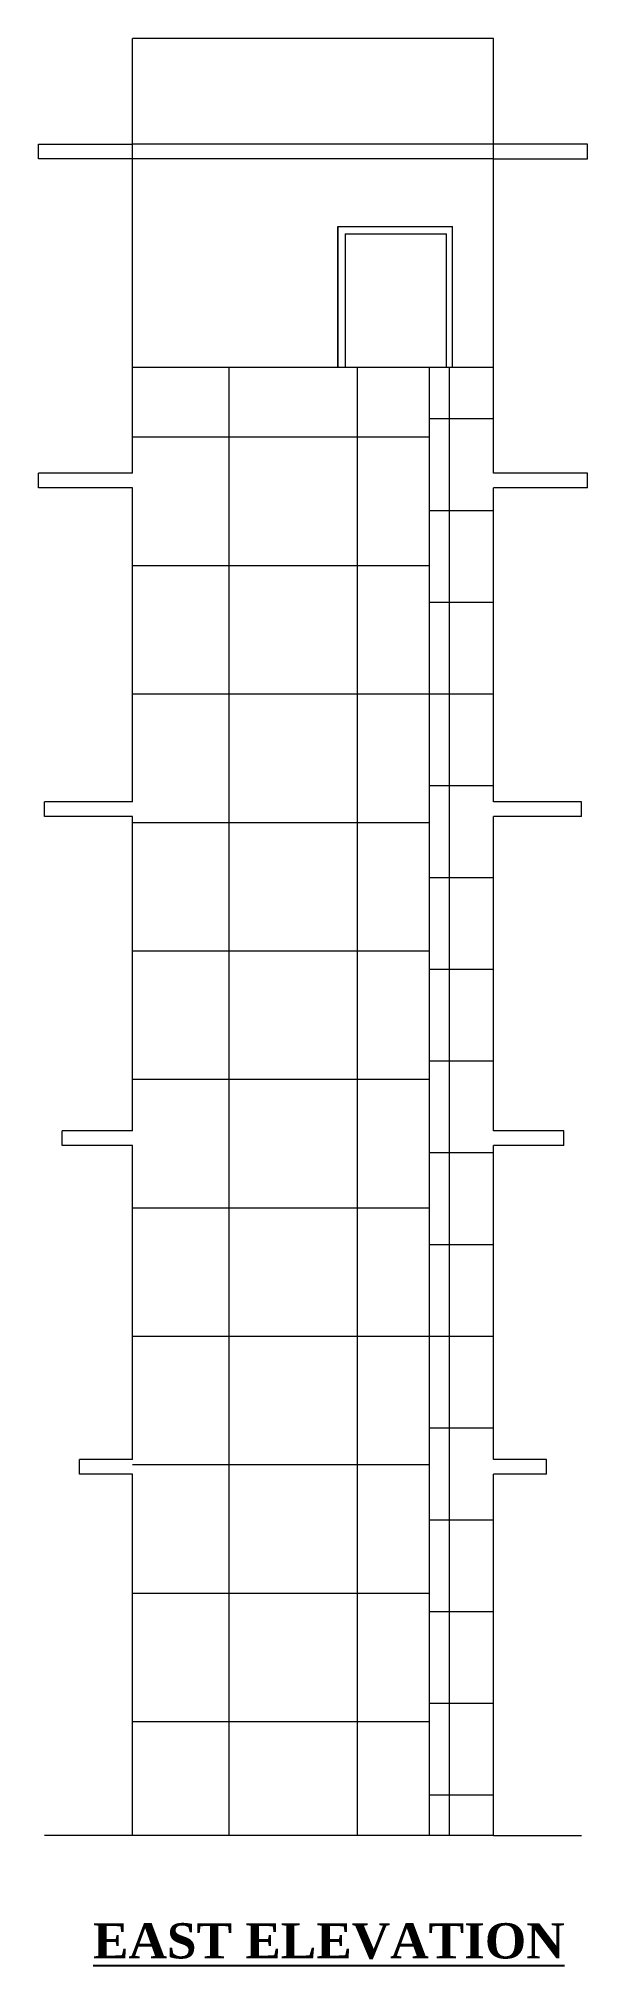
# Model space of a CAD drawing. Header units: inches. Extents: x 20273 to 41102, y -4696 to -1121.
# Drawn here: x 33798 to 33985, y -4589 to -3933 of the extents above; entities that cross this region are included whole.
import ezdxf

# ---------------------------------------------------------------- set-up
doc = ezdxf.new("R2010")
doc.units = ezdxf.units.IN
doc.header["$LTSCALE"] = 5
doc.header["$MEASUREMENT"] = 0
doc.layers.add('A-WALL', color=7, linetype='Continuous', lineweight=9)
doc.layers.add('DOOR', color=62, linetype='Continuous', lineweight=0)
doc.layers.add('TEXT', color=6, linetype='Continuous')
doc.styles.add('ordinary', font='times.ttf')

msp = doc.modelspace()

# ---------------------------------------------------------------- texts
at = {"layer": 'TEXT', "insert": (33896.46, -4587.19), "char_height": 12, "width": 219.8151, "attachment_point": 8, "rotation": 359.99961, "style": 'ordinary'}
msp.add_mtext('{\\fTimes New Roman|b1|i0|c0|p18;\\LEAST ELEVATION}', dxfattribs=at)

# ---------------------------------------------------------------- hatches: boundary and pattern name
at = {"layer": 'A-WALL', "ltscale": 5}
h = msp.add_hatch(dxfattribs=at)
h.set_pattern_fill('ANSI37', color=256, scale=350, angle=45)
h.paths.add_polyline_path([(33930.7, -4045.01), (33829.57, -4045.01), (33829.57, -4545.01), (33930.7, -4545.01)])
h = msp.add_hatch(dxfattribs=at)
h.set_pattern_fill('ANSI37', color=256, scale=250, angle=45)
h.paths.add_polyline_path([(33952.56, -4045.01), (33930.7, -4045.01), (33930.7, -4545.01), (33952.56, -4545.01)])

# ---------------------------------------------------------------- linework, layer by layer
for p, q in [((33952.56, -3933.01), (33829.57, -3933.01)), ((33829.57, -4081.01), (33829.57, -3933.01)), ((33952.56, -4081.01), (33952.56, -3933.01)), ((33797.57, -3974.01), (33797.57, -3969.01)), ((33797.57, -3969.01), (33829.57, -3969.01)), ((33952.56, -3969.01), (33829.57, -3969.01)), ((33984.56, -3969.01), (33952.56, -3969.01)), ((33984.56, -3974.01), (33984.56, -3969.01)), ((33829.57, -3974.01), (33797.57, -3974.01)), ((33952.56, -3974.01), (33829.57, -3974.01)), ((33952.56, -3974.01), (33984.56, -3974.01)), ((33952.56, -4045.01), (33829.57, -4045.01)), ((33930.7, -4545.01), (33930.7, -4045.01)), ((33797.57, -4086.01), (33797.57, -4081.01)), ((33829.57, -4081.01), (33797.57, -4081.01)), ((33984.56, -4081.01), (33952.56, -4081.01)), ((33984.56, -4086.01), (33984.56, -4081.01)), ((33829.57, -4086.01), (33797.57, -4086.01)), ((33829.57, -4193.01), (33829.57, -4086.01)), ((33984.56, -4086.01), (33952.56, -4086.01)), ((33952.56, -4193.01), (33952.56, -4086.01)), ((33799.57, -4198.01), (33799.57, -4193.01)), ((33829.57, -4193.01), (33799.57, -4193.01)), ((33982.56, -4193.01), (33952.56, -4193.01)), ((33982.56, -4198.01), (33982.56, -4193.01)), ((33829.57, -4198.01), (33799.57, -4198.01)), ((33829.57, -4305.01), (33829.57, -4198.01)), ((33982.56, -4198.01), (33952.56, -4198.01)), ((33952.56, -4305.01), (33952.56, -4198.01)), ((33805.57, -4310.01), (33805.57, -4305.01)), ((33829.57, -4305.01), (33805.57, -4305.01)), ((33976.56, -4305.01), (33952.56, -4305.01)), ((33976.56, -4310.01), (33976.56, -4305.01)), ((33829.57, -4310.01), (33805.57, -4310.01)), ((33829.57, -4417.01), (33829.57, -4310.01)), ((33976.56, -4310.01), (33952.56, -4310.01)), ((33952.56, -4417.01), (33952.56, -4310.01)), ((33811.57, -4422.01), (33811.57, -4417.01)), ((33829.57, -4417.01), (33811.57, -4417.01)), ((33829.57, -4422.01), (33811.57, -4422.01)), ((33829.57, -4545.01), (33829.57, -4422.01)), ((33970.56, -4417.01), (33952.56, -4417.01)), ((33970.56, -4422.01), (33952.56, -4422.01)), ((33952.56, -4545.01), (33952.56, -4422.01)), ((33970.56, -4422.01), (33970.56, -4417.01)), ((33829.57, -4545.01), (33799.57, -4545.01)), ((33952.56, -4545.01), (33829.57, -4545.01)), ((33952.56, -4545.01), (33829.57, -4545.01)), ((33952.56, -4545.01), (33982.56, -4545.01))]:
    msp.add_line(p, q, dxfattribs=at)
at = {"layer": 'DOOR', "lineweight": 13}
for p, q in [((33899.56, -4045.01), (33899.56, -3997.01)), ((33899.56, -3997.01), (33899.56, -4045.01)), ((33899.56, -3997.01), (33938.56, -3997.01)), ((33902.06, -3999.51), (33902.06, -4045.01)), ((33902.06, -3999.51), (33936.56, -3999.51)), ((33936.56, -4045.01), (33936.56, -3999.51)), ((33938.56, -4045.01), (33938.56, -3997.01))]:
    msp.add_line(p, q, dxfattribs=at)

msp.set_redraw_order([(e.dxf.handle, doc.entitydb.next_handle()) for e in msp.query("TEXT MTEXT ATTDEF DIMENSION ARC_DIMENSION")])  # texts and dimensions are drawn at this point

doc.saveas('drawing.dxf')
